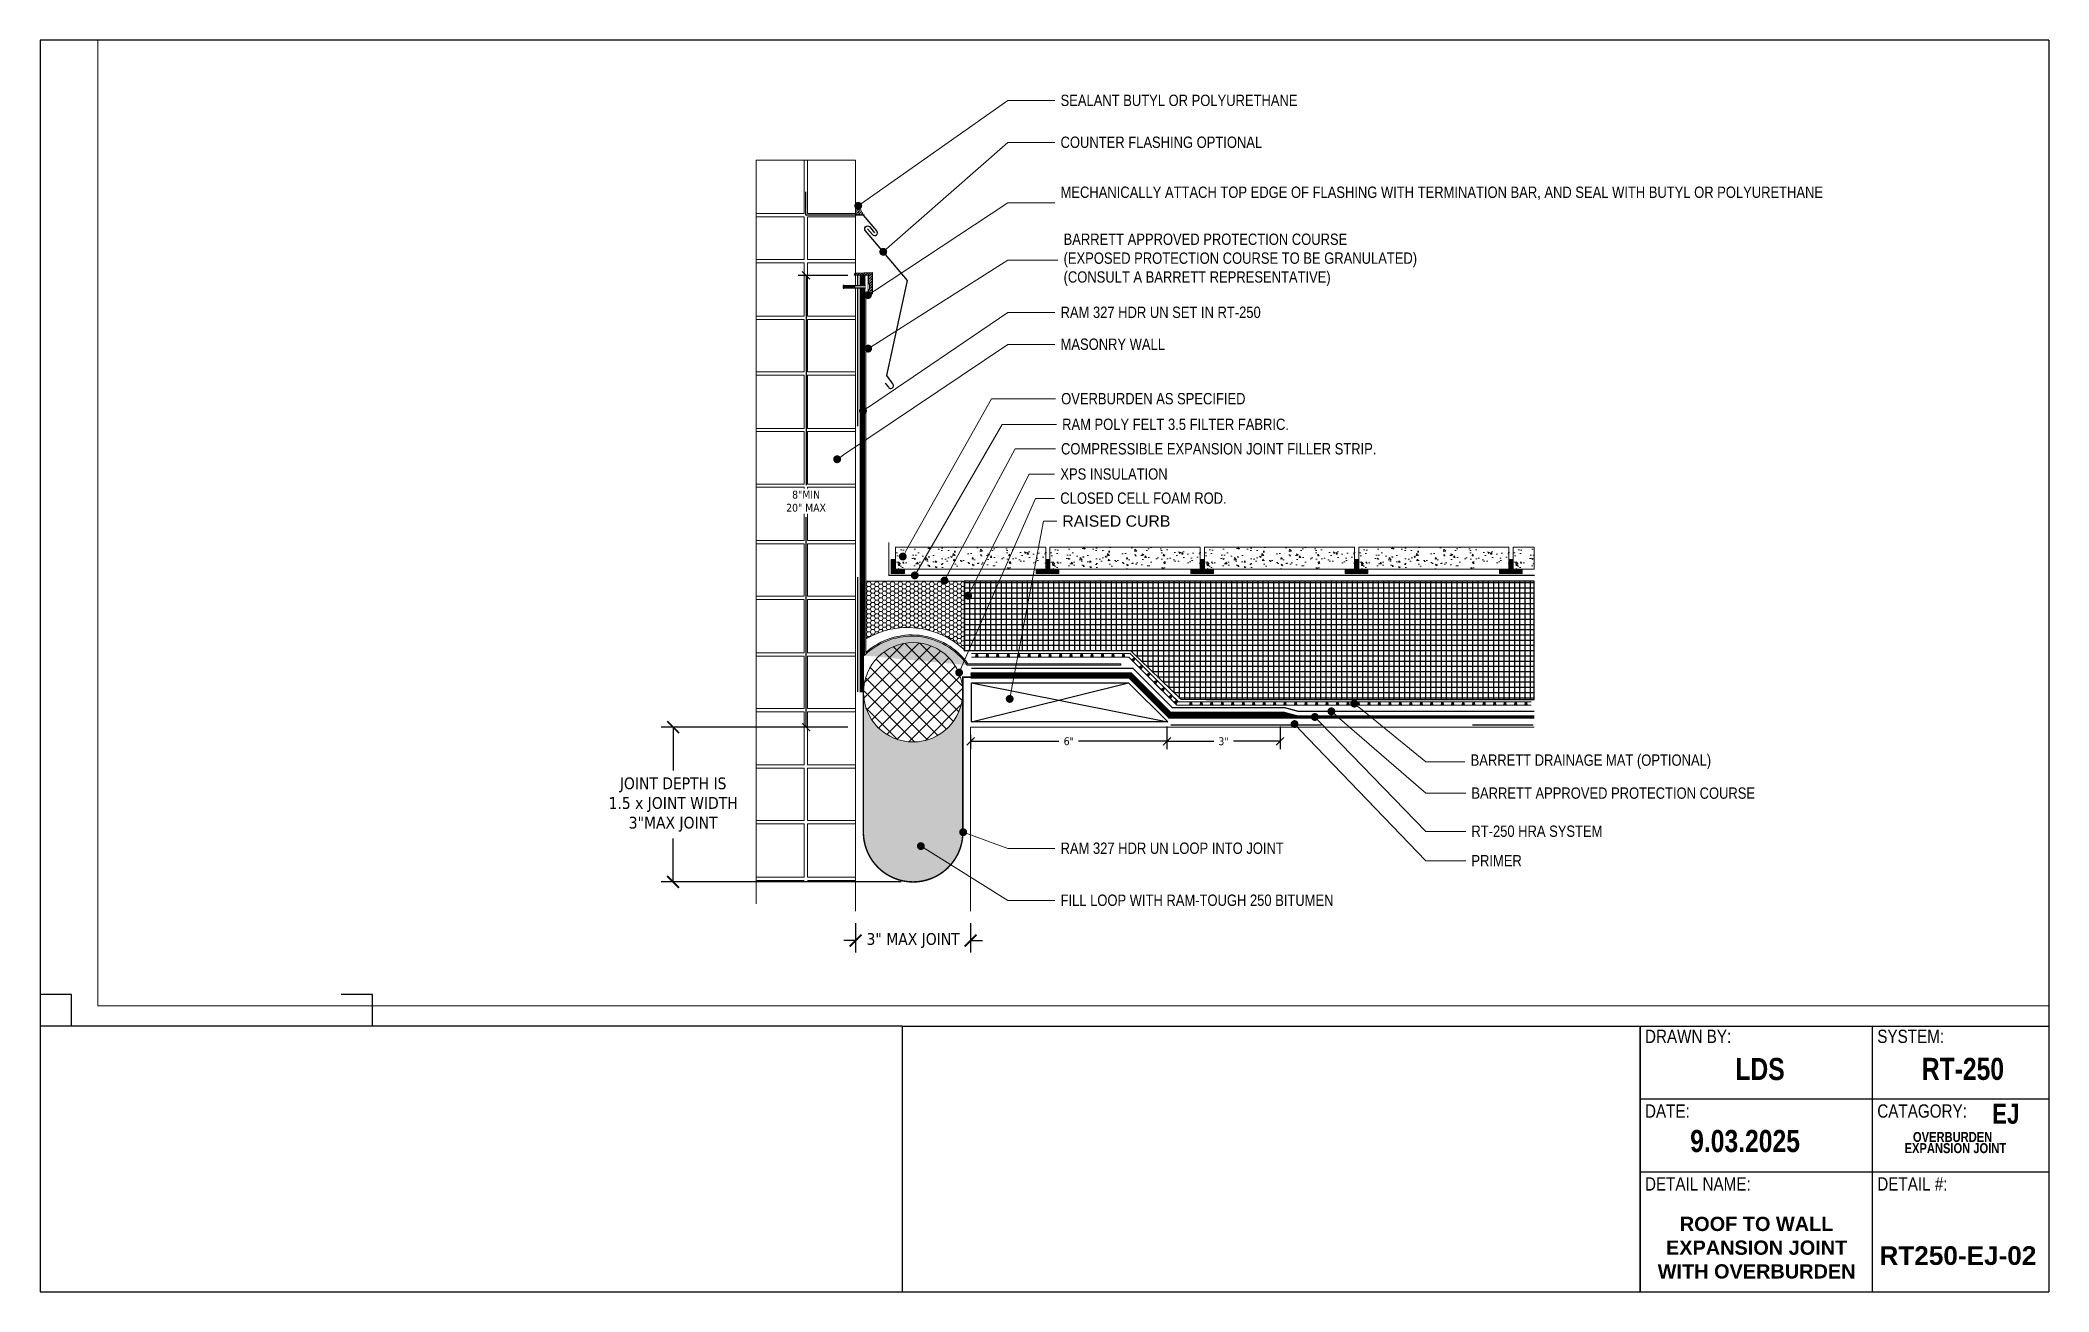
# Paper-space layout '11x17' of a CAD drawing. Header units: inches. Extents: x 0.6 to 16.6, y 0.6 to 10.6.
# The model-space entities are those that its viewports show. They can reach past a viewport. Long polylines and large blocks are cut down to what shows.
import ezdxf
from ezdxf import colors
from ezdxf.entities.mleader import LeaderData, LeaderLine
from ezdxf.math import Vec2, Vec3

# ---------------------------------------------------------------- set-up
doc = ezdxf.new("R2010")
doc.units = ezdxf.units.IN
doc.header["$MEASUREMENT"] = 0
doc.set_wipeout_variables(frame=1)
for name, pattern in [('Dash', [0.25, 0.125, -0.125]), ('Dashed - Dense', [0.8, 0.5, -0.3]), ('DASHED2', [0.1875, 0.125, -0.0625])]:
    doc.linetypes.add(name, pattern=pattern)
for name, color, linetype, lineweight in [('Dimensions', 20, 'Continuous', 0), ('Drainage Mat', 191, 'Continuous', 0), ('Others', 190, 'Continuous', 0), ('RAM HDR 327', 63, 'Continuous', 0), ('Ram Mastic', 191, 'Continuous', 0), ('RAM POLY FELT 3.5 FILTER FABRIC.', 4, 'Dash', 0), ('RT-250 HRA SYSTEM LIQUID', 241, 'Continuous', 0), ('RT-250 HRA SYSTEM MESH', 3, 'Continuous', 0), ('Text', 20, 'Continuous', 0), ('Title Block Text', 20, 'Continuous', 0)]:
    doc.layers.add(name, color=color, linetype=linetype, lineweight=lineweight)
for name, color, linetype in [('Fastener', 94, 'Continuous'), ('Insulation Border', 8, 'Continuous'), ('Insulation Foam', 9, 'Continuous'), ('Primer', 32, 'DASHED2'), ('SELF ADHERING BUTYL FLASHING TAPE', 10, 'Continuous'), ('Title Block Lines', 7, 'Continuous')]:
    doc.layers.add(name, color=color, linetype=linetype)
doc.layers.add('Metal', color=7, linetype='Continuous', true_color=0x803345)
doc.layers.add('Protection Course', color=7, linetype='Dashed - Dense', lineweight=0, true_color=0x216123)
doc.styles.add('Annotative', font='tahoma.ttf')
doc.styles.add('GENERATED_STYLE_1', font='')
doc.styles.add('GENERATED_STYLE_6', font='')
doc.styles.add('GENERATED_STYLE_8', font='', dxfattribs={"width": 0.8})
doc.styles.get("Standard").update_dxf_attribs({"font": ''})
doc.styles.get('GENERATED_STYLE_1').set_extended_font_data('Arial Narrow')
doc.styles.get('GENERATED_STYLE_6').set_extended_font_data('Arial Narrow', bold=True)
doc.styles.get('GENERATED_STYLE_8').set_extended_font_data('Arial Narrow', bold=True)
doc.styles.get('Standard').set_extended_font_data('Arial Narrow')
doc.dimstyles.new('Annotative', dxfattribs={"dimscale": 0, "dimtxt": 0.09375, "dimasz": 0.09375, "dimexe": 0.09375, "dimexo": 0.09375, "dimgap": 0.0625, "dimtad": 0, "dimtih": 1, "dimtoh": 1, "dimlfac": -1, "dimzin": 3, "dimdsep": 46, "dimlunit": 4, "dimtxsty": 'Annotative', "dimblk": 'ARCHTICK', "dimcen": 0.09, "dimclrd": 256, "dimclre": 256, "dimclrt": 256, "dimadec": 0, "dimazin": 2, "dimtfac": 1, "dimtix": 1, "dimtofl": 0, "dimtmove": 1, "dimatfit": 1, "dimldrblk": 'CLOSEDBLANK', "dimfxl": 1, "dimtfill": 1, "dimtolj": 1, "dimtzin": 0, "dimarcsym": 0})

psp = doc.layouts.new('11x17')

# ---------------------------------------------------------------- texts
at = {"layer": 'Text', "linetype": 'Continuous', "char_height": 0.07936, "attachment_point": 8, "style": 'GENERATED_STYLE_8'}
for s, insert in [('\\A1;\\pxqc;{\\fArial|b1|i0|c0|p34;EXPANSION JOINT}', (15.813, 1.709)), ('\\A1;\\pxqc;{\\fArial|b1|i0|c0|p34;OVERBURDEN}', (15.791, 1.798))]:
    psp.add_mtext(s, dxfattribs=dict(at, insert=insert))
at = {"layer": 'Title Block Text', "linetype": 'Continuous'}
for s, insert, char_height, attachment_point, style in [('\\A1;\\pxqc;{\\fArial|b1|i0|c0|p34;LDS}', (14.259, 2.289), 0.17569, 8, 'GENERATED_STYLE_8'), ('\\A1;\\pxqc;{\\fArial|b1|i0|c0|p34;RT-250}', (15.873, 2.29), 0.17569, 8, 'GENERATED_STYLE_8'), ('\\A1;\\pxqc;{\\fArial|b1|i0|c0|p34;EJ}', (16.214, 1.942), 0.15872, 8, 'GENERATED_STYLE_8'), ('\\A1;{\\fArial|b1|i0|c0|p34;9.03.2025}', (14.14, 1.716), 0.17569, 8, 'GENERATED_STYLE_8'), ('\\A1;\\pxql;{\\fArial|b1|i0|c0|p34;RT250-EJ-02}', (15.209, 0.819), 0.14889, 7, 'GENERATED_STYLE_6')]:
    psp.add_mtext(s, dxfattribs=dict(at, insert=insert, char_height=char_height, attachment_point=attachment_point, style=style))
at = {"layer": 'Title Block Text', "linetype": 'Continuous', "insert": (14.232, 1.204), "char_height": 0.11329, "width": 1.86694, "attachment_point": 2, "style": 'GENERATED_STYLE_6'}
psp.add_mtext('\\A1;\\pxqc;{\\fArial|b1|i0|c0|p34;ROOF TO WALL EXPANSION JOINT WITH OVERBURDEN}', dxfattribs=at)

msp = doc.modelspace()

# ---------------------------------------------------------------- blocks, each defined once
blk = doc.blocks.new('Barrett Title Block LDS')
h = blk.add_hatch()
h.set_pattern_fill('HONEY', color=160, scale=2)
h.set_pattern_definition([(0, (-14.79494, -0.4674), (0.375, 0.2165064), [0.25, -0.5]), (120, (-14.79494, -0.4674), (-0.375, 0.2165064), [0.25, -0.5]), (60, (-14.79494, -0.4674), (8e-17, 0.4330127), [-0.5, 0.25])])
h.paths.add_polyline_path([(7.134, 2.152), (7.147, 2.152), (7.147, 2.143), (7.134, 2.143)])
at = {"layer": 'Ram Mastic'}
h = blk.add_hatch(dxfattribs=at)
h.set_pattern_fill('HONEY', color=256, scale=1.714998)
h.set_pattern_definition([(0, (-13.46107, 1.3637), (0.3215622, 0.185654), [0.214375, -0.4287496]), (120, (-13.46107, 1.3637), (-0.3215622, 0.185654), [0.214375, -0.4287496]), (60, (-13.46107, 1.3637), (7e-17, 0.371308), [-0.4287496, 0.214375])])
h.paths.add_polyline_path([(3.733, 2.342), (3.773, 2.342), (3.773, 2.31), (3.733, 2.31)])
h = blk.add_hatch(dxfattribs=at)
h.set_pattern_fill('HONEY', color=256, scale=1.714998)
h.set_pattern_definition([(0, (-13.63047, 0.7278), (0.3215622, 0.185654), [0.214375, -0.4287496]), (120, (-13.63047, 0.7278), (-0.3215622, 0.185654), [0.214375, -0.4287496]), (60, (-13.63047, 0.7278), (7e-17, 0.371308), [-0.4287496, 0.214375])])
h.paths.add_polyline_path([(3.458, 0.971), (3.498, 0.971), (3.498, 0.916), (3.458, 0.916)])
at = {"layer": 'SELF ADHERING BUTYL FLASHING TAPE', "linetype": 'Continuous'}
h = blk.add_hatch(dxfattribs=at)
h.set_pattern_fill('ANSI31', color=30)
h.set_pattern_definition([(45, (0.74292, 1.41906), (-0.0883883, 0.0883883), [])])
h.paths.add_polyline_path([(6.83, 1.08), (6.835, 1.068), (6.838, 1.057), (6.86, 1.066), (6.858, 1.074), (6.853, 1.086), (6.847, 1.099), (6.838, 1.106), (6.818, 1.099), (6.824, 1.093)])
h = blk.add_hatch(dxfattribs=at)
h.set_pattern_fill('ANSI31', color=30)
h.set_pattern_definition([(45, (0.74292, 1.26022), (-0.0883883, 0.0883883), [])])
h.paths.add_polyline_path([(6.83, 0.921), (6.835, 0.909), (6.838, 0.898), (6.86, 0.908), (6.858, 0.915), (6.853, 0.927), (6.847, 0.94), (6.838, 0.947), (6.818, 0.94), (6.824, 0.934)])
at = {"layer": 'Title Block Lines', "linetype": 'Continuous'}
for p, q in [((16.489, 10.488), (0.51, 10.488)), ((0.51, 10.488), (0.51, 0.533)), ((7.367, 2.647), (16.489, 2.647)), ((13.238, 0.533), (13.238, 2.647)), ((15.086, 0.533), (15.086, 2.647)), ((0.51, 0.533), (16.489, 0.533)), ((3.948, 0.533), (13.903, 0.533))]:
    blk.add_line(p, q, dxfattribs=at)
at = {"layer": 'Title Block Lines'}
for points in [[(16.489, 10.488), (16.489, 0.533)], [(7.367, 2.647), (0.51, 2.647)], [(7.367, 2.647), (7.367, 0.533)], [(13.238, 2.647), (13.238, 0.533)], [(16.489, 2.287), (16.489, 1.41)], [(16.489, 2.287), (16.489, 0.533)], [(16.489, 2.066), (13.238, 2.066)], [(16.489, 1.486), (13.238, 1.486)]]:
    blk.add_lwpolyline(points, dxfattribs=at)
at = {"layer": 'Title Block Lines', "linetype": 'Continuous', "char_height": 0.10572, "attachment_point": 1, "style": 'GENERATED_STYLE_1'}
for s, insert in [('\\A1;\\pxql;DRAWN BY:', (13.276, 2.618)), ('\\A1;\\pxql;SYSTEM:', (15.124, 2.618)), ('\\A1;\\pxql;DATE:', (13.276, 2.024)), ('\\A1;\\pxql;CATAGORY:', (15.124, 2.024)), ('\\A1;\\pxql;DETAIL NAME:', (13.276, 1.444)), ('\\A1;\\pxql;DETAIL #:', (15.124, 1.444))]:
    blk.add_mtext(s, dxfattribs=dict(at, insert=insert))
blk = doc.blocks.new('_Dot')
at = {"color": 0, "linetype": 'ByBlock', "lineweight": -2}
blk.add_line((-0.5, 0), (-1, 0), dxfattribs=at)
at = {"color": 0, "linetype": 'ByBlock', "const_width": 0.5}
blk.add_lwpolyline([(-0.25, 0, 1), (0.25, 0, 1)], format="xyb", close=True, dxfattribs=at)
blk = doc.blocks.new('*U18')
at = {"layer": 'Drainage Mat'}
h = blk.add_hatch(color=256, dxfattribs=at)
h.dxf.hatch_style = 1
h.paths.add_polyline_path([(0.5, 0.34), (0.45, 0.34), (0.36, 0), (0.5, 0), (0.64, 0), (0.55, 0.34)])
at = {"layer": 'Drainage Mat', "linetype": 'Continuous'}
for points in [[(0, 0.34), (1, 0.34)], [(0, 0), (1, 0)]]:
    blk.add_lwpolyline(points, dxfattribs=at)
blk.add_lwpolyline([(0.5, 0.34), (0.45, 0.34), (0.36, 0), (0.5, 0), (0.64, 0), (0.55, 0.34)], close=True, dxfattribs=at)
blk = doc.blocks.new('*U19')
at = {"layer": 'Drainage Mat', "color": 0, "linetype": 'ByBlock', "lineweight": -2, "transparency": 16777216}
for p in [(20.05, 26.27), (21.05, 26.27), (22.05, 26.27), (23.05, 26.27), (24.05, 26.27), (25.05, 26.27), (26.05, 26.27), (27.05, 26.27), (28.05, 26.27), (29.05, 26.27), (30.05, 26.27), (31.05, 26.27), (32.05, 26.27), (33.05, 26.27), (34.05, 26.27)]:
    blk.add_blockref('*U18', p, dxfattribs=at)
blk = doc.blocks.new('*U20')
at = {"layer": 'Drainage Mat'}
h = blk.add_hatch(color=256, dxfattribs=at)
h.dxf.hatch_style = 1
h.paths.add_polyline_path([(0.5, 0.34), (0.45, 0.34), (0.36, 0), (0.5, 0), (0.64, 0), (0.55, 0.34)])
at = {"layer": 'Drainage Mat', "linetype": 'Continuous'}
for points in [[(0, 0.34), (1, 0.34)], [(0, 0), (1, 0)]]:
    blk.add_lwpolyline(points, dxfattribs=at)
blk.add_lwpolyline([(0.5, 0.34), (0.45, 0.34), (0.36, 0), (0.5, 0), (0.64, 0), (0.55, 0.34)], close=True, dxfattribs=at)
blk = doc.blocks.new('*U21')
at = {"layer": 'Drainage Mat', "color": 0, "linetype": 'ByBlock', "lineweight": -2, "transparency": 16777216}
for p in [(40.48, 21.67), (41.48, 21.67), (42.48, 21.67), (43.48, 21.67), (44.48, 21.67), (45.48, 21.67), (46.48, 21.67), (47.48, 21.67), (48.48, 21.67), (49.48, 21.67), (50.48, 21.67), (51.48, 21.67), (52.48, 21.67), (53.48, 21.67), (54.48, 21.67), (55.48, 21.67), (56.48, 21.67), (57.48, 21.67), (58.48, 21.67), (59.48, 21.67), (60.48, 21.67), (61.48, 21.67), (62.48, 21.67), (63.48, 21.67), (64.48, 21.67), (65.48, 21.67), (66.48, 21.67), (67.48, 21.67), (68.48, 21.67), (69.48, 21.67), (70.48, 21.67), (71.48, 21.67), (72.48, 21.67)]:
    blk.add_blockref('*U20', p, dxfattribs=at)
blk = doc.blocks.new('*U16')
at = {"layer": 'Drainage Mat'}
h = blk.add_hatch(color=256, dxfattribs=at)
h.dxf.hatch_style = 1
h.paths.add_polyline_path([(0.5, 0.34), (0.45, 0.34), (0.36, 0), (0.5, 0), (0.64, 0), (0.55, 0.34)])
at = {"layer": 'Drainage Mat', "linetype": 'Continuous'}
for points in [[(0, 0.34), (1, 0.34)], [(0, 0), (1, 0)]]:
    blk.add_lwpolyline(points, dxfattribs=at)
blk.add_lwpolyline([(0.5, 0.34), (0.45, 0.34), (0.36, 0), (0.5, 0), (0.64, 0), (0.55, 0.34)], close=True, dxfattribs=at)
blk = doc.blocks.new('*U17')
at = {"layer": 'Drainage Mat', "color": 0, "linetype": 'ByBlock', "lineweight": -2, "transparency": 16777216}
for p in [(1088.32, 0.32), (1089.32, 0.32), (1090.32, 0.32), (1091.32, 0.32), (1092.32, 0.32), (1093.32, 0.32)]:
    blk.add_blockref('*U16', p, dxfattribs=at)
blk = doc.blocks.new('_ArchTick')
at = {"color": 0, "linetype": 'ByBlock', "const_width": 0.15}
blk.add_lwpolyline([(-0.5, -0.5), (0.5, 0.5)], dxfattribs=at)
blk = doc.blocks.new('*D25')
at = {"layer": 'Defpoints', "color": 0, "transparency": 16777216}
for p in [(19.96, 19.58), (38.7, 20.4), (38.7, 18.23)]:
    blk.add_point(p, dxfattribs=at)
at = {"layer": 'Dimensions', "lineweight": -2, "transparency": 16777216}
for p, q in [((38.7, 19.65), (38.7, 17.48)), ((19.96, 18.83), (19.96, 17.48)), ((19.96, 18.23), (28.39, 18.23)), ((38.7, 18.23), (30.27, 18.23))]:
    blk.add_line(p, q, dxfattribs=at)
at = {"layer": 'Dimensions', "lineweight": -2, "transparency": 16777216, "xscale": 0.75, "yscale": 0.75, "zscale": 0.75, "rotation": 180}
blk.add_blockref('_ArchTick', (19.96, 18.23), dxfattribs=at)
at = {"layer": 'Dimensions', "lineweight": -2, "transparency": 16777216, "xscale": 0.75, "yscale": 0.75, "zscale": 0.75}
blk.add_blockref('_ArchTick', (38.7, 18.23), dxfattribs=at)
at = {"layer": 'Dimensions', "transparency": 16777216, "insert": (29.33, 18.23), "char_height": 0.75, "attachment_point": 5, "style": 'Annotative', "bg_fill": 3, "box_fill_scale": 1.25, "bg_fill_color": 256, "bg_fill_true_color": 13158600, "bg_fill_transparency": 0}
blk.add_mtext('\\A1;6"', dxfattribs=at)
blk = doc.blocks.new('_ClosedBlank')
at = {"color": 0, "linetype": 'ByBlock', "lineweight": -2}
for p, q in [((-1, 0.2), (0, 0)), ((-1, 0.2), (-1, -0.2)), ((0, 0), (-1, -0.2))]:
    blk.add_line(p, q, dxfattribs=at)
blk = doc.blocks.new('*D26')
at = {"layer": 'Defpoints', "color": 0, "transparency": 16777216}
for p in [(38.7, 20.4), (49.5, 20.4), (49.5, 18.23)]:
    blk.add_point(p, dxfattribs=at)
at = {"layer": 'Dimensions', "lineweight": -2, "transparency": 16777216}
for p, q in [((38.7, 19.65), (38.7, 17.48)), ((49.5, 19.65), (49.5, 17.48)), ((38.7, 18.23), (43.17, 18.23)), ((49.5, 18.23), (45.04, 18.23))]:
    blk.add_line(p, q, dxfattribs=at)
at = {"layer": 'Dimensions', "lineweight": -2, "transparency": 16777216, "xscale": 0.75, "yscale": 0.75, "zscale": 0.75, "rotation": 180}
blk.add_blockref('_ArchTick', (38.7, 18.23), dxfattribs=at)
at = {"layer": 'Dimensions', "lineweight": -2, "transparency": 16777216, "xscale": 0.75, "yscale": 0.75, "zscale": 0.75}
blk.add_blockref('_ArchTick', (49.5, 18.23), dxfattribs=at)
at = {"layer": 'Dimensions', "transparency": 16777216, "insert": (44.1, 18.23), "char_height": 0.75, "attachment_point": 5, "style": 'Annotative', "bg_fill": 3, "box_fill_scale": 1.25, "bg_fill_color": 256, "bg_fill_true_color": 13158600, "bg_fill_transparency": 0}
blk.add_mtext('\\A1;3"', dxfattribs=at)
blk = doc.blocks.new('zamac')
blk.add_wipeout([(-2.34, 0.12), (-2.27, 0.14), (0, 0.14), (0, -0.14), (-2.27, -0.14), (-2.34, -0.12)])
at = {"color": 0, "linetype": 'Continuous', "ltscale": 1.75}
for points in [[(-2.27, 0.04), (-2.27, 0.14), (-2.34, 0.12), (-2.34, -0.12), (-2.27, -0.14), (-2.27, -0.04)], [(-2.34, -0.04), (-1.25, -0.04), (-1.25, 0.04), (-2.34, 0.04)], [(-2.27, 0.14), (0, 0.14)], [(0, -0.14), (-2.27, -0.14)]]:
    blk.add_lwpolyline(points, dxfattribs=at)
blk.add_lwpolyline([(0, -0.35), (0, 0.35), (0.02, 0.35, -0.236068), (0.05, 0.34), (0.15, 0.21, -0.162278), (0.16, 0.18), (0.16, -0.18, -0.162278), (0.15, -0.21), (0.05, -0.34, -0.236068), (0.02, -0.35)], format="xyb", close=True, dxfattribs=at)
blk = doc.blocks.new('flat term')
at = {"layer": 'Fastener'}
blk.add_blockref('zamac', (476.02, 15.02), dxfattribs=at)
at = {"layer": 'Drainage Mat'}
blk.add_lwpolyline([(476.02, 13.96), (475.83, 13.96), (475.83, 16.12), (476.02, 16.12)], close=True, dxfattribs=at)
blk.add_wipeout([(476.02, 13.96), (475.83, 13.96), (475.83, 16.12), (476.02, 16.12)]).dxf.layer = 'Fastener'
blk = doc.blocks.new('*D22')
at = {"layer": 'Defpoints', "color": 0, "transparency": 16777216}
for p in [(8.98, 62.7), (4.25, 19.58), (8.98, 19.58)]:
    blk.add_point(p, dxfattribs=at)
at = {"layer": 'Dimensions', "lineweight": -2, "transparency": 16777216}
for p, q in [((8.23, 62.7), (3.5, 62.7)), ((4.25, 62.7), (4.25, 42.67)), ((4.25, 19.58), (4.25, 39.62)), ((8.23, 19.58), (3.5, 19.58))]:
    blk.add_line(p, q, dxfattribs=at)
at = {"layer": 'Dimensions', "lineweight": -2, "transparency": 16777216, "xscale": 0.75, "yscale": 0.75, "zscale": 0.75}
for p, rotation in [((4.25, 62.7), 90), ((4.25, 19.58), 270)]:
    blk.add_blockref('_ArchTick', p, dxfattribs=dict(at, rotation=rotation))
at = {"layer": 'Dimensions', "transparency": 16777216, "insert": (4.25, 41.14), "char_height": 0.75, "attachment_point": 5, "style": 'Annotative', "bg_fill": 3, "box_fill_scale": 1.25, "bg_fill_color": 256, "bg_fill_true_color": 13158600, "bg_fill_transparency": 0}
blk.add_mtext('\\A1;8"MIN\\P20" MAX', dxfattribs=at)
blk = doc.blocks.new('*D23')
at = {"layer": 'Defpoints', "color": 0, "transparency": 16777216}
for p in [(8.98, 19.58), (-8.44, 4.81), (14.47, 4.81)]:
    blk.add_point(p, dxfattribs=at)
at = {"layer": 'Dimensions', "lineweight": -2, "transparency": 16777216}
for p, q in [((7.85, 19.58), (-9.57, 19.58)), ((-8.44, 19.58), (-8.44, 15.43)), ((-8.44, 4.81), (-8.44, 8.96)), ((13.34, 4.81), (-9.57, 4.81))]:
    blk.add_line(p, q, dxfattribs=at)
at = {"layer": 'Dimensions', "lineweight": -2, "transparency": 16777216, "xscale": 1.125, "yscale": 1.125, "zscale": 1.125}
for p, rotation in [((-8.44, 19.58), 90), ((-8.44, 4.81), 270)]:
    blk.add_blockref('_ArchTick', p, dxfattribs=dict(at, rotation=rotation))
at = {"layer": 'Dimensions', "transparency": 16777216, "insert": (-8.44, 12.19), "char_height": 1.125, "attachment_point": 5, "style": 'Annotative', "bg_fill": 3, "box_fill_scale": 1.25, "bg_fill_color": 256, "bg_fill_true_color": 13158600, "bg_fill_transparency": 0}
blk.add_mtext('\\A1;JOINT DEPTH IS\\P1.5 x JOINT WIDTH\\P3"MAX JOINT', dxfattribs=at)
blk = doc.blocks.new('*D24')
at = {"layer": 'Defpoints', "color": 0, "transparency": 16777216}
for p in [(8.98, 2.01), (19.96, 2.01)]:
    blk.add_point(p, dxfattribs=at)
at = {"layer": 'Dimensions', "lineweight": -2, "transparency": 16777216}
for p, q in [((8.98, 0.88), (8.98, -1.92)), ((19.96, 0.88), (19.96, -1.92)), ((8.98, -0.79), (7.85, -0.79)), ((19.96, -0.79), (21.09, -0.79))]:
    blk.add_line(p, q, dxfattribs=at)
at = {"layer": 'Dimensions', "lineweight": -2, "transparency": 16777216, "xscale": 1.125, "yscale": 1.125, "zscale": 1.125}
blk.add_blockref('_ArchTick', (8.98, -0.79), dxfattribs=at)
at = {"layer": 'Dimensions', "lineweight": -2, "transparency": 16777216, "xscale": 1.125, "yscale": 1.125, "zscale": 1.125, "rotation": 180}
blk.add_blockref('_ArchTick', (19.96, -0.79), dxfattribs=at)
at = {"layer": 'Dimensions', "transparency": 16777216, "insert": (14.47, -0.79), "char_height": 1.125, "attachment_point": 5, "style": 'Annotative', "bg_fill": 3, "box_fill_scale": 1.25, "bg_fill_color": 256, "bg_fill_true_color": 13158600, "bg_fill_transparency": 0}
blk.add_mtext('\\A1;3" MAX JOINT', dxfattribs=at)
at = {"layer": 'Defpoints', "color": 0, "transparency": 16777216}
blk.add_point((8.98, -0.79), dxfattribs=at)

# ---------------------------------------------------------------- hatches: boundary and pattern name
at = {"layer": 'Drainage Mat'}
h = msp.add_hatch(dxfattribs=at)
h.set_pattern_fill('ANSI37', color=256, scale=8)
h.set_pattern_definition([(45, (-1053.3801, 26.9276), (-0.7071068, 0.7071068), []), (135, (-1053.3801, 26.9276), (-0.7071068, -0.7071068), [])])
edge = h.paths.add_edge_path()
edge.add_arc((14.465, 22.893), 4.743, 0, 360)
h = msp.add_hatch(color=256, dxfattribs=at)
h.dxf.hatch_style = 1
h.paths.add_polyline_path([(39.688, 22.111), (39.651, 22.149), (39.343, 21.971), (39.445, 21.868), (39.548, 21.766), (39.725, 22.074)])
at = {"layer": 'Insulation Foam'}
h = msp.add_hatch(dxfattribs=at)
h.set_pattern_fill('NET', color=256, scale=4)
h.set_pattern_definition([(0, (-1216.60256, 24.3903), (0, 0.5), []), (90, (-1216.60256, 24.3903), (-0.5, 3e-17), [])])
h.paths.add_polyline_path([(73.758, 33.508), (19.358, 33.508), (19.358, 26.871), (35.216, 26.888), (40.024, 22.237), (42.423, 22.231), (42.987, 22.219), (50.698, 22.219), (51.725, 22.219), (73.758, 22.219)])
at = {"layer": 'Others', "linetype": 'Continuous'}
h = msp.add_hatch(dxfattribs=at)
h.set_pattern_fill('CONCRETE___STRUCTURAL_0002', color=256, style=0, pattern_type=2)
h.set_pattern_definition([(130, (18.4829, 35.4784), (1.75746, 0.15376), [0.18377, -2.02145]), (185, (18.4829, 35.4784), (0.33997, 1.84306), [0.147, -1.61716]), (79.549, (18.3364, 35.4656), (-1.4175, 1.6893), [0.15618, -1.71797]), (133.816, (18.4829, 35.9684), (2.615, 0.40556), [0.27565, -3.0322]), (83.364, (18.265, 35.9347), (-2.29015, 2.3868), [0.23427, -2.57696]), (188.816, (18.4829, 35.9684), (-2.29015, 2.3868), [0.2205, -2.42574]), (159, (18.2378, 35.846), (1.46257, 0.98652), [0.18377, -2.02145]), (214, (18.2378, 35.846), (-0.5962, 1.7768), [0.147, -1.61716]), (108.549, (18.116, 35.7637), (-2.05875, 0.79028), [0.15618, -1.71797]), (142.5, (18.48286, 35.4784), (-0.029795, 0.81567), [0, -1.59756, 0, -1.641665, 0, -1.62329]), (172.5, (18.4829, 35.4784), (-0.644585, 0.96641), [0, -0.935994, 0, -1.56081, 0, -0.61869]), (212.5, (19.0293, 35.4784), (1.307996, 0.055265), [0, -0.61256, 0, -1.91119, 0, -2.536005]), (222.5, (19.2743, 35.4784), (-1.42895, 0.24528), [0, -0.79633, 0, -1.26923, 0, -1.80093])])
h.paths.add_polyline_path([(27.127, 36.747), (12.794, 36.747), (12.794, 34.669), (27.127, 34.669)])
h = msp.add_hatch(dxfattribs=at)
h.set_pattern_fill('CONCRETE___STRUCTURAL_0002', color=256, style=0, pattern_type=2)
h.set_pattern_definition([(130, (33.2232, 35.4784), (1.75746, 0.15376), [0.18377, -2.02145]), (185, (33.2232, 35.4784), (0.33997, 1.84306), [0.147, -1.61716]), (79.549, (33.0767, 35.4656), (-1.4175, 1.6893), [0.15618, -1.71797]), (133.816, (33.2232, 35.9684), (2.615, 0.40556), [0.27565, -3.0322]), (83.364, (33.0053, 35.9347), (-2.29015, 2.3868), [0.23427, -2.57696]), (188.816, (33.2232, 35.9684), (-2.29015, 2.3868), [0.2205, -2.42574]), (159, (32.9782, 35.846), (1.46257, 0.98652), [0.18377, -2.02145]), (214, (32.9782, 35.846), (-0.5962, 1.7768), [0.147, -1.61716]), (108.549, (32.8563, 35.7637), (-2.05875, 0.79028), [0.15618, -1.71797]), (142.5, (33.2232, 35.4784), (-0.029795, 0.81567), [0, -1.59756, 0, -1.641665, 0, -1.62329]), (172.5, (33.2232, 35.4784), (-0.644585, 0.96641), [0, -0.935994, 0, -1.56081, 0, -0.61869]), (212.5, (33.7696, 35.4784), (1.307996, 0.055265), [0, -0.61256, 0, -1.91119, 0, -2.536005]), (222.5, (34.0146, 35.4784), (-1.42895, 0.24528), [0, -0.79633, 0, -1.26923, 0, -1.80093])])
h.paths.add_polyline_path([(41.867, 36.747), (27.534, 36.747), (27.534, 34.669), (41.867, 34.669)])
h = msp.add_hatch(dxfattribs=at)
h.set_pattern_fill('CONCRETE___STRUCTURAL_0002', color=256, style=0, pattern_type=2)
h.set_pattern_definition([(130, (47.9635, 35.4784), (1.75746, 0.15376), [0.18377, -2.02145]), (185, (47.9635, 35.4784), (0.33997, 1.84306), [0.147, -1.61716]), (79.549, (47.817, 35.4656), (-1.4175, 1.6893), [0.15618, -1.71797]), (133.816, (47.9635, 35.9684), (2.615, 0.40556), [0.27565, -3.0322]), (83.364, (47.7456, 35.9347), (-2.29015, 2.3868), [0.23427, -2.57696]), (188.816, (47.9635, 35.9684), (-2.29015, 2.3868), [0.2205, -2.42574]), (159, (47.7185, 35.846), (1.46257, 0.98652), [0.18377, -2.02145]), (214, (47.7185, 35.846), (-0.5962, 1.7768), [0.147, -1.61716]), (108.549, (47.5966, 35.7637), (-2.05875, 0.79028), [0.15618, -1.71797]), (142.5, (47.9635, 35.4784), (-0.029795, 0.81567), [0, -1.59756, 0, -1.641665, 0, -1.62329]), (172.5, (47.9635, 35.4784), (-0.644585, 0.96641), [0, -0.935994, 0, -1.56081, 0, -0.61869]), (212.5, (48.5099, 35.4784), (1.307996, 0.055265), [0, -0.61256, 0, -1.91119, 0, -2.536005]), (222.5, (48.7549, 35.4784), (-1.42895, 0.24528), [0, -0.79633, 0, -1.26923, 0, -1.80093])])
h.paths.add_polyline_path([(56.607, 36.747), (42.274, 36.747), (42.274, 34.669), (56.607, 34.669)])
h = msp.add_hatch(dxfattribs=at)
h.set_pattern_fill('CONCRETE___STRUCTURAL_0002', color=256, style=0, pattern_type=2)
h.set_pattern_definition([(130, (62.7038, 35.4784), (1.75746, 0.15376), [0.18377, -2.02145]), (185, (62.7038, 35.4784), (0.33997, 1.84306), [0.147, -1.61716]), (79.549, (62.5574, 35.4656), (-1.4175, 1.6893), [0.15618, -1.71797]), (133.816, (62.7038, 35.9684), (2.615, 0.40556), [0.27565, -3.0322]), (83.364, (62.486, 35.9347), (-2.29015, 2.3868), [0.23427, -2.57696]), (188.816, (62.7038, 35.9684), (-2.29015, 2.3868), [0.2205, -2.42574]), (159, (62.4588, 35.846), (1.46257, 0.98652), [0.18377, -2.02145]), (214, (62.4588, 35.846), (-0.5962, 1.7768), [0.147, -1.61716]), (108.549, (62.337, 35.7637), (-2.05875, 0.79028), [0.15618, -1.71797]), (142.5, (62.7038, 35.4784), (-0.029795, 0.81567), [0, -1.59756, 0, -1.641665, 0, -1.62329]), (172.5, (62.7038, 35.4784), (-0.644585, 0.96641), [0, -0.935994, 0, -1.56081, 0, -0.61869]), (212.5, (63.25024, 35.4784), (1.307996, 0.055265), [0, -0.61256, 0, -1.91119, 0, -2.536005]), (222.5, (63.4953, 35.4784), (-1.42895, 0.24528), [0, -0.79633, 0, -1.26923, 0, -1.80093])])
h.paths.add_polyline_path([(71.348, 36.747), (57.015, 36.747), (57.015, 34.669), (71.348, 34.669)])
h = msp.add_hatch(dxfattribs=at)
h.set_pattern_fill('CONCRETE___STRUCTURAL_0002', color=256, style=0, pattern_type=2)
h.set_pattern_definition([(130, (77.4442, 35.4784), (1.75746, 0.15376), [0.18377, -2.02145]), (185, (77.4442, 35.4784), (0.34, 1.84306), [0.147, -1.61716]), (79.55, (77.2977, 35.4656), (-1.4175, 1.6893), [0.1562, -1.71797]), (133.816, (77.4442, 35.9684), (2.615, 0.4056), [0.27565, -3.0322]), (83.364, (77.2262, 35.9347), (-2.2902, 2.3868), [0.2343, -2.57696]), (188.816, (77.4442, 35.9684), (-2.2902, 2.3868), [0.2205, -2.42574]), (159, (77.1991, 35.846), (1.46257, 0.9865), [0.18377, -2.02145]), (214, (77.1991, 35.846), (-0.5962, 1.7768), [0.147, -1.61716]), (108.55, (77.0772, 35.7637), (-2.05875, 0.7903), [0.1562, -1.71797]), (142.5, (77.44415, 35.4784), (-0.029795, 0.81567), [0, -1.59756, 0, -1.641665, 0, -1.62329]), (172.5, (77.44415, 35.4784), (-0.64459, 0.9664), [0, -0.93599, 0, -1.56081, 0, -0.61869]), (212.5, (77.99056, 35.4784), (1.307996, 0.055265), [0, -0.61256, 0, -1.91119, 0, -2.536]), (222.5, (78.2356, 35.4784), (-1.42895, 0.24528), [0, -0.79633, 0, -1.26923, 0, -1.80093])])
h.paths.add_polyline_path([(73.758, 36.747), (71.755, 36.747), (71.755, 34.669), (73.758, 34.669)])
for points in [[(12.386, 35.577), (12.794, 35.577), (12.794, 34.669), (13.651, 34.669), (13.651, 34.255), (12.386, 34.255)], [(28.391, 34.669), (28.391, 34.255), (26.225, 34.255), (26.225, 34.669), (27.127, 34.669), (27.127, 35.577), (27.534, 35.577), (27.534, 34.669)], [(43.131, 34.669), (43.131, 34.255), (40.965, 34.255), (40.965, 34.669), (41.867, 34.669), (41.867, 35.577), (42.274, 35.577), (42.274, 34.669)], [(57.872, 34.669), (57.872, 34.255), (55.705, 34.255), (55.705, 34.669), (56.607, 34.669), (56.607, 35.577), (57.015, 35.577), (57.015, 34.669)], [(72.612, 34.669), (72.612, 34.255), (70.446, 34.255), (70.446, 34.669), (71.348, 34.669), (71.348, 35.577), (71.755, 35.577), (71.755, 34.669)]]:
    msp.add_hatch(color=256, dxfattribs=at).paths.add_polyline_path(points)
at = {"layer": 'Protection Course'}
h = msp.add_hatch(dxfattribs=at)
h.set_pattern_fill('AGGREGAT', color=256, scale=0.3, pattern_type=2)
h.set_pattern_definition([(0, (-1053.37503, 26.9445), (0.3, 0.3), [0.03, -0.045, 0.015, -0.045, 0.015, -0.15]), (0, (-1053.22503, 26.9745), (0.3, 0.3), [0.015, -0.285]), (0, (-1053.31503, 26.9895), (0.3, 0.3), [0.015, -0.03, 0.015, -0.24]), (0, (-1053.16503, 27.0045), (0.3, 0.3), [0.03, -0.27]), (0, (-1053.13503, 27.0195), (0.3, 0.3), [0.015, -0.285]), (0, (-1053.22503, 27.0495), (0.3, 0.3), [0.03, -0.27]), (0, (-1053.37503, 27.0645), (0.3, 0.3), [0.015, -0.03, 0.015, -0.075, 0.045, -0.12]), (0, (-1053.16503, 27.0945), (0.3, 0.3), [0.03, -0.27]), (0, (-1053.34503, 27.1095), (0.3, 0.3), [0.03, -0.015, 0.015, -0.12, 0.015, -0.105]), (0, (-1053.36003, 27.1245), (0.3, 0.3), [0.015, -0.285]), (0, (-1053.25503, 27.1395), (0.3, 0.3), [0.015, -0.015, 0.015, -0.255]), (0, (-1053.30003, 27.1545), (0.3, 0.3), [0.015, -0.285]), (0, (-1053.10503, 27.1695), (0.3, 0.3), [0.015, -0.285]), (0, (-1053.24003, 27.1845), (0.3, 0.3), [0.015, -0.12, 0.015, -0.15]), (0, (-1053.24003, 27.1995), (0.3, 0.3), [0.03, -0.27]), (0, (-1053.18003, 27.2145), (0.3, 0.3), [0.03, -0.27]), (0, (-1053.36003, 27.2295), (0.3, 0.3), [0.015, -0.18, 0.03, -0.075]), (90, (-1053.37503, 27.0795), (-0.3, 0.3), [0.06, -0.06, 0.03, -0.15]), (90, (-1053.36003, 27.0795), (-0.3, 0.3), [0.015, -0.105, 0.03, -0.15]), (90, (-1053.34503, 27.0045), (-0.3, 0.3), [0.045, -0.255]), (90, (-1053.33003, 27.0045), (-0.3, 0.3), [0.03, -0.27]), (90, (-1053.31503, 26.9595), (-0.3, 0.3), [0.015, -0.18, 0.015, -0.015, 0.03, -0.045]), (90, (-1053.28503, 26.9595), (-0.3, 0.3), [0.015, -0.105, 0.015, -0.165]), (90, (-1053.27003, 27.0795), (-0.3, 0.3), [0.03, -0.045, 0.015, -0.015, 0.03, -0.165]), (90, (-1053.25503, 27.0195), (-0.3, 0.3), [0.03, -0.165, 0.015, -0.09]), (90, (-1053.24003, 26.9595), (-0.3, 0.3), [0.015, -0.015, 0.03, -0.24]), (90, (-1053.21003, 27.1545), (-0.3, 0.3), [0.015, -0.285]), (90, (-1053.19503, 27.1545), (-0.3, 0.3), [0.03, -0.03, 0.015, -0.015, 0.03, -0.18]), (90, (-1053.18003, 27.0195), (-0.3, 0.3), [0.015, -0.015, 0.015, -0.03, 0.015, -0.21]), (90, (-1053.13503, 27.1245), (-0.3, 0.3), [0.06, -0.24]), (90, (-1053.12003, 27.0945), (-0.3, 0.3), [0.06, -0.045, 0.03, -0.165]), (90, (-1053.10503, 26.9745), (-0.3, 0.3), [0.015, -0.045, 0.03, -0.21]), (90, (-1053.09003, 27.0045), (-0.3, 0.3), [0.045, -0.255]), (45, (-1053.25503, 26.9445), (0, 0.3), [0.021213, -0.40305107]), (45, (-1053.09003, 26.9595), (0, 0.3), [0.021213, -0.36062507, 0.021213, -0.021213]), (45, (-1053.28503, 26.9745), (0, 0.3), [0.021213, -0.169704, 0.021213, -0.21213407]), (45, (-1053.21003, 26.9745), (0, 0.3), [0.021213, -0.33941207, 0.021213, -0.042426]), (45, (-1053.19503, 26.9745), (0, 0.3), [0.042426, -0.169704, 0.042426, -0.16970807]), (45, (-1053.27003, 27.0045), (0, 0.3), [0.02121, -0.19092, 0.02121, -0.02121, 0.02121, -0.148504069]), (45, (-1053.12003, 27.0195), (0, 0.3), [0.021213, -0.021213, 0.021213, -0.36062507]), (45, (-1053.33003, 27.0345), (0, 0.3), [0.021213, -0.254556, 0.021213, -0.12728207]), (45, (-1053.09003, 27.0645), (0, 0.3), [0.02121, -0.02121, 0.02121, -0.084852, 0.02121, -0.254572069]), (45, (-1053.27003, 27.1095), (0, 0.3), [0.021213, -0.40305107]), (45, (-1053.34503, 27.1245), (0, 0.3), [0.0424263, -0.38183777]), (45, (-1053.37503, 27.1545), (0, 0.3), [0.021213, -0.021213, 0.021213, -0.36062507]), (45, (-1053.21003, 27.1995), (0, 0.3), [0.021213, -0.40305107]), (45, (-1053.12003, 27.2295), (0, 0.3), [0.021213, -0.40305107]), (135, (-1053.24003, 26.9745), (2e-17, 0.3), [0.021213, -0.40305107]), (135, (-1053.22503, 26.9745), (2e-17, 0.3), [0.021213, -0.40305107]), (135, (-1053.31503, 26.9895), (2e-17, 0.3), [0.021213, -0.084852, 0.042426, -0.27577307]), (135, (-1053.37503, 26.9895), (2e-17, 0.3), [0.021213, -0.40305107]), (135, (-1053.18003, 27.0345), (2e-17, 0.3), [0.021213, -0.16970562, 0.021213, -0.21213245]), (135, (-1053.16503, 27.0345), (2e-17, 0.3), [0.02121, -0.12729, 0.02121, -0.12726, 0.02121, -0.106084069]), (135, (-1053.34503, 27.0495), (2e-17, 0.3), [0.021213, -0.40305107]), (135, (-1053.10503, 27.0645), (2e-17, 0.3), [0.04242, -0.106065, 0.02121, -0.02121, 0.02121, -0.212149069]), (135, (-1053.30003, 27.1095), (2e-17, 0.3), [0.021213, -0.40305107]), (135, (-1053.18003, 27.1095), (2e-17, 0.3), [0.0424263, -0.38183777]), (135, (-1053.16503, 27.1095), (2e-17, 0.3), [0.021213, -0.40305107]), (135, (-1053.25503, 27.1395), (2e-17, 0.3), [0.021213, -0.40305107]), (135, (-1053.34503, 27.1845), (2e-17, 0.3), [0.021213, -0.40305107]), (135, (-1053.10503, 27.1845), (2e-17, 0.3), [0.021213, -0.40305107]), (26.565051, (-1053.34503, 26.9445), (0.3, 1e-10), [0.03354, -0.63728039]), (26.565051, (-1053.37503, 26.9745), (0.3, 1e-10), [0.03354, -0.63728039]), (26.565051, (-1053.37503, 26.9895), (0.3, 1e-10), [0.03354, -0.63728039]), (26.565051, (-1053.30003, 26.9895), (0.3, 1e-10), [0.03354, -0.63728039]), (26.565051, (-1053.31503, 27.0495), (0.3, 1e-10), [0.03354, -0.63728039]), (26.565051, (-1053.31503, 27.0645), (0.3, 1e-10), [0.03354, -0.63728039]), (26.565051, (-1053.25503, 27.1245), (0.3, 1e-10), [0.03354, -0.63728039]), (26.565051, (-1053.24003, 27.1395), (0.3, 1e-10), [0.03354, -0.63728039]), (26.565051, (-1053.36003, 27.1695), (0.3, 1e-10), [0.03354, -0.63728039]), (26.565051, (-1053.27003, 27.1695), (0.3, 1e-10), [0.03354, -0.63728039]), (63.434949, (-1053.12003, 26.9445), (2e-11, 0.3), [0.03354, -0.63728039]), (63.434949, (-1053.19503, 26.9895), (2e-11, 0.3), [0.03354, -0.63728039]), (63.434949, (-1053.24003, 27.0195), (2e-11, 0.3), [0.03354, -0.63728039]), (63.434949, (-1053.19503, 27.0645), (2e-11, 0.3), [0.03354, -0.63728039]), (63.434949, (-1053.18003, 27.0645), (2e-11, 0.3), [0.03354, -0.63728039]), (63.434949, (-1053.28503, 27.1095), (2e-11, 0.3), [0.03354, -0.63728039]), (63.434949, (-1053.31503, 27.1245), (2e-11, 0.3), [0.03354, -0.63728039]), (63.434949, (-1053.19503, 27.1845), (2e-11, 0.3), [0.03354, -0.63728039]), (63.434949, (-1053.31503, 27.2145), (2e-11, 0.3), [0.03354, -0.63728039]), (116.565051, (-1053.36003, 27.1245), (-1e-10, 0.3), [0.03354, -0.63728039]), (116.565051, (-1053.18003, 27.1245), (-1e-10, 0.3), [0.03354, -0.63728039]), (116.565051, (-1053.37503, 27.1395), (-1e-10, 0.3), [0.03354, -0.63728039]), (116.565051, (-1053.13503, 27.1845), (-1e-10, 0.3), [0.03354, -0.63728039]), (116.565051, (-1053.33003, 27.1995), (-1e-10, 0.3), [0.03354, -0.63728039]), (116.565051, (-1053.27003, 27.2145), (-1e-10, 0.3), [0.03354, -0.63728039]), (153.434949, (-1053.25503, 26.9445), (-0.3, 1e-10), [0.03354, -0.63728039]), (153.434949, (-1053.31503, 26.9745), (-0.3, 1e-10), [0.03354, -0.63728039]), (153.434949, (-1053.10503, 26.9895), (-0.3, 1e-10), [0.03354, -0.63728039]), (153.434949, (-1053.13503, 27.0195), (-0.3, 1e-10), [0.03354, -0.63728039]), (153.434949, (-1053.25503, 27.0495), (-0.3, 1e-10), [0.03354, -0.63728039]), (153.434949, (-1053.33003, 27.0645), (-0.3, 1e-10), [0.03354, -0.63728039]), (153.434949, (-1053.24003, 27.0645), (-0.3, 1e-10), [0.03354, -0.63728039]), (153.434949, (-1053.28503, 27.0945), (-0.3, 1e-10), [0.03354, -0.63728039]), (153.434949, (-1053.28503, 27.1695), (-0.3, 1e-10), [0.03354, -0.63728039]), (153.434949, (-1053.37503, 27.2295), (-0.3, 1e-10), [0.03354, -0.63728039]), (153.434949, (-1053.19503, 27.2295), (-0.3, 1e-10), [0.03354, -0.63728039]), (153.434949, (-1053.16503, 27.2295), (-0.3, 1e-10), [0.03354, -0.63728039])])
edge = h.paths.add_edge_path()
edge.add_line((34.295, 25.497), (34.295, 25.622))
edge.add_line((34.295, 25.622), (19.705, 25.622))
edge.add_arc((14.342, 21.796), 6.588, 35.50098, 131.89388)
edge.add_line((9.943, 26.7), (9.943, 62.704))
edge.add_line((9.943, 62.704), (9.818, 62.704))
edge.add_line((9.818, 62.704), (9.818, 26.417))
edge.add_arc((14.338, 21.795), 6.466, 34.93176, 134.36326, ccw=False)
edge.add_line((19.639, 25.497), (34.295, 25.497))
at = {"layer": 'Ram Mastic'}
h = msp.add_hatch(dxfattribs=at)
h.set_pattern_fill('ZIGZAG', color=256)
h.set_pattern_definition([(0, (-1053.37503, 26.9445), (0.125, 0.125), [0.125, -0.125]), (90, (-1053.25003, 26.9445), (-0.125, 0.125), [0.125, -0.125])])
h.paths.add_polyline_path([(9.765, 68.56), (8.967, 69.726), (8.967, 68.44), (9.765, 68.44)])
at = {"layer": 'Ram Mastic', "linetype": 'Continuous'}
h = msp.add_hatch(dxfattribs=at)
h.set_pattern_fill('HONEY', color=256, scale=2, style=0)
h.set_pattern_definition([(0, (-1053.37503, 26.9445), (0.375, 0.21650635), [0.25, -0.5]), (120, (-1053.37503, 26.9445), (-0.375, 0.21650635), [0.25, -0.5]), (60, (-1053.37503, 26.9445), (8e-17, 0.4330127), [-0.5, 0.25])])
edge = h.paths.add_edge_path()
edge.add_line((19.331, 33.508), (19.331, 26.977))
edge.add_arc((13.952, 21.172), 7.914, 47.17605, 120.44078)
edge.add_line((9.943, 27.995), (9.943, 33.508))
edge.add_line((9.943, 33.508), (19.331, 33.508))
at = {"layer": 'RT-250 HRA SYSTEM LIQUID', "ltscale": 1.5}
msp.add_hatch(color=256, dxfattribs=at).paths.add_polyline_path([(9.727, 22.91), (9.727, 9.809, 1.0514358), (19.213, 9.809), (19.213, 22.91, -1)])

# ---------------------------------------------------------------- linework, layer by layer
at = {"layer": 'Drainage Mat'}
for points in [[(34.048, 26.265), (20.048, 26.265)], [(35.291, 26.508), (35.185, 26.609), (34.959, 26.608)], [(39.043, 22.271), (35.048, 26.265)], [(39.189, 22.124), (39.648, 21.665), (40.476, 21.665)], [(39.432, 22.367), (39.791, 22.009), (40.476, 22.009)], [(73.403, 21.665), (40.476, 21.665)]]:
    msp.add_lwpolyline(points, dxfattribs=at)
at = {"layer": 'Drainage Mat', "linetype": 'Continuous'}
msp.add_lwpolyline([(39.688, 22.111), (39.651, 22.149), (39.343, 21.971), (39.445, 21.868), (39.548, 21.766), (39.725, 22.074)], close=True, dxfattribs=at)
at = {"layer": 'Insulation Border', "flags": 128}
msp.add_lwpolyline([(73.758, 33.508), (19.358, 33.508), (19.358, 26.871), (35.216, 26.888), (40.024, 22.237), (42.423, 22.231), (42.987, 22.219), (50.698, 22.219), (51.725, 22.219), (73.758, 22.219)], close=True, dxfattribs=at)
at = {"layer": 'Insulation Border', "linetype": 'Continuous', "flags": 128}
msp.add_lwpolyline([(20.05, 23.824), (35.044, 23.824), (38.791, 20.077), (20.05, 20.077)], close=True, dxfattribs=at)
at = {"layer": 'Metal'}
for points in [[(10.124, 67.139), (10.585, 66.592, 0.9999993), (11, 66.943), (9.722, 68.458), (4.24, 68.458), (4.24, 70.664)], [(11.81, 52.412), (12.107, 52.014, 1.0000004), (12.542, 52.339), (11.95, 53.133), (13.927, 62.209), (9.917, 66.964, -0.9186463), (10.299, 67.347), (10.793, 66.767)]]:
    msp.add_lwpolyline(points, format="xyb", dxfattribs=at)
at = {"layer": 'Others'}
for p, q in [((-0.497, 73.688), (-0.497, 43.461)), ((8.977, 73.688), (-0.497, 73.688)), ((4.083, 68.606), (4.083, 73.688)), ((4.397, 68.606), (4.397, 73.688)), ((8.977, 2.009), (8.977, 73.688)), ((-0.497, 68.606), (4.083, 68.606)), ((-0.497, 68.293), (4.083, 68.293)), ((4.083, 64.201), (4.083, 68.293)), ((4.397, 68.606), (8.977, 68.606)), ((4.397, 68.293), (8.977, 68.293)), ((4.397, 64.201), (4.397, 68.293)), ((-0.497, 64.201), (4.083, 64.201)), ((-0.497, 63.887), (4.083, 63.887)), ((4.083, 58.806), (4.083, 63.887)), ((4.397, 64.201), (8.977, 64.201)), ((4.397, 63.887), (8.977, 63.887)), ((4.397, 58.806), (4.397, 63.887)), ((-0.497, 58.806), (4.083, 58.806)), ((-0.497, 58.492), (4.083, 58.492)), ((4.083, 53.493), (4.083, 58.492)), ((4.397, 58.806), (8.977, 58.806)), ((4.397, 58.492), (8.977, 58.492)), ((4.397, 53.493), (4.397, 58.492)), ((-0.497, 53.493), (4.083, 53.493)), ((-0.497, 53.179), (4.083, 53.179)), ((4.083, 48.098), (4.083, 53.179)), ((4.397, 53.493), (8.977, 53.493)), ((4.397, 53.179), (8.977, 53.179)), ((4.397, 48.098), (4.397, 53.179)), ((-0.497, 48.098), (4.083, 48.098)), ((4.397, 48.098), (8.977, 48.098)), ((-0.497, 47.784), (4.083, 47.784)), ((4.083, 42.785), (4.083, 47.784)), ((4.397, 47.784), (8.977, 47.784)), ((4.397, 42.785), (4.397, 47.784)), ((-0.497, 43.461), (-0.497, 2.718)), ((-0.497, 42.785), (4.083, 42.785)), ((-0.497, 42.471), (4.083, 42.471)), ((4.083, 37.39), (4.083, 42.471)), ((4.397, 42.785), (8.977, 42.785)), ((4.397, 42.471), (8.977, 42.471)), ((4.397, 37.39), (4.397, 42.471)), ((-0.497, 37.39), (4.083, 37.39)), ((-0.497, 37.076), (4.083, 37.076)), ((4.083, 32.077), (4.083, 37.076)), ((4.397, 37.39), (8.977, 37.39)), ((4.397, 37.076), (8.977, 37.076)), ((4.397, 32.077), (4.397, 37.076)), ((19.331, 28.37), (19.331, 33.508)), ((-0.497, 32.077), (4.083, 32.077)), ((-0.497, 31.763), (4.083, 31.763)), ((4.083, 26.682), (4.083, 31.763)), ((4.397, 32.077), (8.977, 32.077)), ((4.397, 31.763), (8.977, 31.763)), ((4.397, 26.682), (4.397, 31.763)), ((-0.497, 26.682), (4.083, 26.682)), ((-0.497, 26.368), (4.083, 26.368)), ((4.083, 21.369), (4.083, 26.368)), ((4.397, 26.682), (8.977, 26.682)), ((4.397, 26.368), (8.977, 26.368)), ((4.397, 21.369), (4.397, 26.368)), ((-0.497, 21.369), (4.083, 21.369)), ((4.397, 21.369), (8.977, 21.369)), ((-0.497, 21.055), (4.083, 21.055)), ((4.083, 15.974), (4.083, 21.055)), ((4.397, 21.055), (8.977, 21.055)), ((4.397, 15.974), (4.397, 21.055)), ((73.758, 19.582), (19.963, 19.582)), ((19.963, 19.582), (19.963, 2.009)), ((-0.497, 15.974), (4.083, 15.974)), ((-0.497, 15.66), (4.083, 15.66)), ((4.083, 10.661), (4.083, 15.66)), ((4.397, 15.974), (8.977, 15.974)), ((4.397, 15.66), (8.977, 15.66)), ((4.397, 10.661), (4.397, 15.66)), ((-0.497, 10.661), (4.083, 10.661)), ((-0.497, 10.347), (4.083, 10.347)), ((4.083, 5.265), (4.083, 10.347)), ((4.397, 10.661), (8.977, 10.661)), ((4.397, 10.347), (8.977, 10.347)), ((4.397, 5.265), (4.397, 10.347)), ((-0.497, 7.439), (-0.497, 2.718)), ((-0.497, 5.265), (4.083, 5.265)), ((-0.497, 4.952), (4.083, 4.952)), ((4.397, 5.265), (8.977, 5.265)), ((4.397, 4.952), (8.977, 4.952))]:
    msp.add_line(p, q, dxfattribs=at)
at = {"layer": 'Others', "flags": 128}
for points in [[(27.127, 36.747), (12.794, 36.747), (12.794, 34.669), (27.127, 34.669)], [(41.867, 36.747), (27.534, 36.747), (27.534, 34.669), (41.867, 34.669)], [(56.607, 36.747), (42.274, 36.747), (42.274, 34.669), (56.607, 34.669)], [(71.348, 36.747), (57.015, 36.747), (57.015, 34.669), (71.348, 34.669)], [(73.758, 36.747), (71.755, 36.747), (71.755, 34.669), (73.758, 34.669)], [(12.386, 35.577), (12.794, 35.577), (12.794, 34.669), (13.651, 34.669), (13.651, 34.255), (12.386, 34.255)], [(28.391, 34.669), (28.391, 34.255), (26.225, 34.255), (26.225, 34.669), (27.127, 34.669), (27.127, 35.577), (27.534, 35.577), (27.534, 34.669)], [(43.131, 34.669), (43.131, 34.255), (40.965, 34.255), (40.965, 34.669), (41.867, 34.669), (41.867, 35.577), (42.274, 35.577), (42.274, 34.669)], [(57.872, 34.669), (57.872, 34.255), (55.705, 34.255), (55.705, 34.669), (56.607, 34.669), (56.607, 35.577), (57.015, 35.577), (57.015, 34.669)], [(72.612, 34.669), (72.612, 34.255), (70.446, 34.255), (70.446, 34.669), (71.348, 34.669), (71.348, 35.577), (71.755, 35.577), (71.755, 34.669)]]:
    msp.add_lwpolyline(points, close=True, dxfattribs=at)
at = {"layer": 'Primer', "ltscale": 0.2}
for points in [[(9.153, 62.704), (9.153, 22.956)], [(39.056, 19.803), (73.664, 19.803)]]:
    msp.add_lwpolyline(points, dxfattribs=at)
at = {"layer": 'Protection Course', "linetype": 'Continuous'}
msp.add_lwpolyline([(34.295, 25.497), (34.295, 25.622), (19.705, 25.622, 0.4472844), (9.943, 26.7), (9.943, 62.704), (9.818, 62.704), (9.818, 26.417, -0.4632913), (19.639, 25.497), (34.295, 25.497)], format="xyb", dxfattribs=at)
at = {"layer": 'Protection Course'}
msp.add_lwpolyline([(9.818, 62.704), (9.818, 62.704), (10.388, 62.704)], dxfattribs=at)
at = {"layer": 'RAM HDR 327', "linetype": 'Continuous'}
msp.add_line((9.727, 22.91), (9.727, 9.793), dxfattribs=at)
at = {"layer": 'RAM HDR 327', "linetype": 'Continuous', "const_width": 0.14}
msp.add_lwpolyline([(9.727, 62.704), (9.727, 9.793)], dxfattribs=at)
msp.add_lwpolyline([(9.727, 9.793, 1.0514358), (19.213, 9.793)], format="xyb", dxfattribs=at)
at = {"layer": 'Ram Mastic'}
msp.add_lwpolyline([(19.331, 33.508), (19.331, 26.977, 0.3310317), (9.943, 27.995), (9.943, 33.508)], format="xyb", close=True, dxfattribs=at)
at = {"layer": 'Ram Mastic', "linetype": 'Continuous'}
msp.add_circle((14.47, 22.91), 4.743, dxfattribs=at)
at = {"layer": 'RAM POLY FELT 3.5 FILTER FABRIC.', "ltscale": 1.5, "const_width": 0.115}
msp.add_lwpolyline([(12.156, 37.224), (12.156, 34.065), (73.8, 34.065)], dxfattribs=at)
at = {"layer": 'RT-250 HRA SYSTEM LIQUID', "ltscale": 1.5, "const_width": 0.3}
for points in [[(9.502, 62.704), (9.502, 22.913)], [(73.758, 20.551), (51.167, 20.551), (49.868, 20.903), (39, 20.903), (35.254, 24.649), (19.963, 24.649)], [(50.032, 20.599), (38.882, 20.599), (35.135, 24.346), (19.963, 24.346)], [(51.167, 20.551), (38.826, 20.551)]]:
    msp.add_lwpolyline(points, dxfattribs=at)

# ---------------------------------------------------------------- block references
at = {"layer": 'Drainage Mat'}
for name in ['*U19', '*U21']:
    msp.add_blockref(name, (0, 0), dxfattribs=at)
at = {"layer": 'Drainage Mat', "rotation": 315.0000000000033}
msp.add_blockref('*U17', (-734.737, 795.599), dxfattribs=at)

# ---------------------------------------------------------------- leaders
at = {"layer": 'Text'}
ml = msp.add_multileader_mtext('Standard', dxfattribs=at)
ml.set_content('SEALANT BUTYL OR POLYURETHANE', color=256)
ml.set_leader_properties(color=256, lineweight=0)
ml.set_arrow_properties(name='DOT')
ml.build(insert=Vec2(0, 0))
ml.multileader.update_dxf_attribs({"text_left_attachment_type": 2, "text_right_attachment_type": 2, "dogleg_length": 0.36, "arrow_head_size": 0.75, "scale": 12})
ctx = ml.context
ctx.base_point, ctx.scale, ctx.char_height, ctx.arrow_head_size, ctx.landing_gap_size, ctx.plane_origin = Vec3(28.006, 79.385), 12, 1.08, 0.75, 0.54, Vec3(9.233, 69.338)
ctx.left_attachment, ctx.right_attachment = 2, 2
notes = []
notes.append((ctx, [(0, (1, 1, 0), (23.506, 79.385), (1, 0), 4.5, [(0, [(9.233, 69.338)], 0, [])])]))
ctx.mtext.insert, ctx.mtext.flow_direction = Vec3(28.546, 79.943), 5
ml = msp.add_multileader_mtext('Standard', dxfattribs=at)
ml.set_content('COUNTER FLASHING OPTIONAL', color=256)
ml.set_leader_properties(color=256, lineweight=0)
ml.set_arrow_properties(name='DOT')
ml.build(insert=Vec2(0, 0))
ml.multileader.update_dxf_attribs({"text_left_attachment_type": 2, "text_right_attachment_type": 2, "dogleg_length": 0.36, "arrow_head_size": 0.75, "scale": 12})
ctx = ml.context
ctx.base_point, ctx.scale, ctx.char_height, ctx.arrow_head_size, ctx.landing_gap_size, ctx.plane_origin = Vec3(28.006, 75.385), 12, 1.08, 0.75, 0.54, Vec3(11.619, 64.946)
ctx.left_attachment, ctx.right_attachment = 2, 2
notes.append((ctx, [(0, (1, 1, 0), (23.506, 75.385), (1, 0), 4.5, [(0, [(11.619, 64.946)], 0, [])])]))
ctx.mtext.insert, ctx.mtext.flow_direction = Vec3(28.546, 75.943), 5
ml = msp.add_multileader_mtext('Standard', dxfattribs=at)
ml.set_content('MASONRY WALL', color=256)
ml.set_leader_properties(color=256, lineweight=0)
ml.set_arrow_properties(name='DOT')
ml.build(insert=Vec2(0, 0))
ml.multileader.update_dxf_attribs({"text_left_attachment_type": 2, "text_right_attachment_type": 2, "dogleg_length": 0.36, "arrow_head_size": 0.75, "scale": 12})
ctx = ml.context
ctx.base_point, ctx.scale, ctx.char_height, ctx.arrow_head_size, ctx.landing_gap_size, ctx.plane_origin = Vec3(28.006, 56.11), 12, 1.08, 0.75, 0.54, Vec3(-0.497, 53.493)
ctx.left_attachment, ctx.right_attachment = 2, 2
notes.append((ctx, [(1, (1, 1, 0), (23.506, 56.11), (1, 0), 4.5, [(0, [(7.217, 45.147)], 0, [])])]))
ctx.mtext.insert, ctx.mtext.flow_direction = Vec3(28.546, 56.669), 5
ml = msp.add_multileader_mtext('Standard', dxfattribs=at)
ml.set_content('OVERBURDEN AS SPECIFIED', color=256)
ml.set_leader_properties(color=256, lineweight=0)
ml.set_arrow_properties(name='DOT')
ml.build(insert=Vec2(0, 0))
ml.multileader.update_dxf_attribs({"text_left_attachment_type": 2, "text_right_attachment_type": 2, "dogleg_length": 0.36, "arrow_head_size": 0.75, "scale": 12})
ctx = ml.context
ctx.base_point, ctx.scale, ctx.char_height, ctx.arrow_head_size, ctx.landing_gap_size, ctx.plane_origin = Vec3(28.063, 50.911), 12, 1.08, 0.75, 0.54, Vec3(24.432, 35.861)
ctx.left_attachment, ctx.right_attachment = 2, 2
notes.append((ctx, [(0, (1, 1, 0), (21.956, 50.911), (1, 0), 6.107, [(0, [(13.48, 35.861)], 0, [])])]))
ctx.mtext.insert, ctx.mtext.flow_direction = Vec3(28.603, 51.47), 5
ml = msp.add_multileader_mtext('Standard', dxfattribs=at)
ml.set_content('RAM POLY FELT 3.5 FILTER FABRIC.', color=256)
ml.set_leader_properties(color=256, lineweight=0)
ml.set_arrow_properties(name='DOT')
ml.build(insert=Vec2(0, 0))
ml.multileader.update_dxf_attribs({"text_left_attachment_type": 2, "text_right_attachment_type": 2, "dogleg_length": 0.36, "arrow_head_size": 0.75, "scale": 12})
ctx = ml.context
ctx.base_point, ctx.scale, ctx.char_height, ctx.arrow_head_size, ctx.landing_gap_size, ctx.plane_origin = Vec3(28.153, 48.467), 12, 1.08, 0.75, 0.54, Vec3(32.438, 34.065)
ctx.left_attachment, ctx.right_attachment = 2, 2
notes.append((ctx, [(0, (1, 1, 0), (22.957, 48.467), (1, 0), 5.196, [(0, [(14.627, 34.065)], 0, [])])]))
ctx.mtext.insert, ctx.mtext.flow_direction = Vec3(28.693, 49.026), 5
ml = msp.add_multileader_mtext('Standard', dxfattribs=at)
ml.set_content('COMPRESSIBLE EXPANSION JOINT FILLER STRIP.', color=256)
ml.set_leader_properties(color=256, lineweight=0)
ml.set_arrow_properties(name='DOT')
ml.build(insert=Vec2(0, 0))
ml.multileader.update_dxf_attribs({"text_left_attachment_type": 2, "text_right_attachment_type": 2, "dogleg_length": 0.36, "arrow_head_size": 0.75, "scale": 12})
ctx = ml.context
ctx.base_point, ctx.scale, ctx.char_height, ctx.arrow_head_size, ctx.landing_gap_size, ctx.plane_origin = Vec3(28.05, 46.129), 12, 1.08, 0.75, 0.54, Vec3(17.587, 32.437)
ctx.left_attachment, ctx.right_attachment = 2, 2
notes.append((ctx, [(0, (1, 1, 0), (24.196, 46.129), (1, 0), 3.854, [(0, [(17.465, 33.579)], 0, [])])]))
ctx.mtext.insert, ctx.mtext.flow_direction = Vec3(28.59, 46.688), 5
ml = msp.add_multileader_mtext('Standard', dxfattribs=at)
ml.set_content('XPS INSULATION', color=256)
ml.set_leader_properties(color=256, lineweight=0)
ml.set_arrow_properties(name='DOT')
ml.build(insert=Vec2(0, 0))
ml.multileader.update_dxf_attribs({"text_left_attachment_type": 2, "text_right_attachment_type": 2, "dogleg_length": 0.36, "arrow_head_size": 0.75, "scale": 12})
ctx = ml.context
ctx.base_point, ctx.scale, ctx.char_height, ctx.arrow_head_size, ctx.landing_gap_size, ctx.plane_origin = Vec3(27.981, 43.722), 12, 1.08, 0.75, 0.54, Vec3(17.906, 28.637)
ctx.left_attachment, ctx.right_attachment = 2, 2
notes.append((ctx, [(0, (1, 1, 0), (25.538, 43.722), (1, 0), 2.443, [(0, [(19.719, 32.125)], 0, [])])]))
ctx.mtext.insert, ctx.mtext.flow_direction = Vec3(28.521, 44.281), 5
ml = msp.add_multileader_mtext('Standard', dxfattribs=at)
ml.set_content('CLOSED CELL FOAM ROD.', color=256)
ml.set_leader_properties(color=256, lineweight=0)
ml.set_arrow_properties(name='DOT')
ml.build(insert=Vec2(0, 0))
ml.multileader.update_dxf_attribs({"text_left_attachment_type": 2, "text_right_attachment_type": 2, "dogleg_length": 0.36, "arrow_head_size": 0.75, "scale": 12})
ctx = ml.context
ctx.base_point, ctx.scale, ctx.char_height, ctx.arrow_head_size, ctx.landing_gap_size, ctx.plane_origin = Vec3(27.982, 41.418), 12, 1.08, 0.75, 0.54, Vec3(10.585, 25.631)
ctx.left_attachment, ctx.right_attachment = 2, 2
notes.append((ctx, [(1, (1, 1, 0), (26.157, 41.418), (1, 0), 1.825, [(0, [(18.86, 24.789)], 0, [])])]))
ctx.mtext.insert, ctx.mtext.flow_direction = Vec3(28.522, 41.977), 5
ml = msp.add_multileader_mtext('Standard', dxfattribs=at)
ml.set_content('\\A1;{\\fArial|b0|i0|c0|p34;\\C256;RAISED CURB}', color=256)
ml.set_leader_properties(color=256, lineweight=0)
ml.set_arrow_properties(name='DOT')
ml.build(insert=Vec2(0, 0))
ml.multileader.update_dxf_attribs({"text_left_attachment_type": 2, "text_right_attachment_type": 2, "dogleg_length": 0.36, "arrow_head_size": 0.75, "scale": 12})
ctx = ml.context
ctx.base_point, ctx.scale, ctx.char_height, ctx.arrow_head_size, ctx.landing_gap_size, ctx.plane_origin = Vec3(28.177, 39.232), 12, 1.08, 0.75, 0.54, Vec3(25.572, 22.688)
ctx.left_attachment, ctx.right_attachment = 2, 2
notes.append((ctx, [(0, (1, 1, 0), (26.901, 39.232), (1, 0), 1.276, [(0, [(23.692, 22.275)], 0, [])])]))
ctx.mtext.insert, ctx.mtext.flow_direction = Vec3(28.717, 39.79), 5
ml = msp.add_multileader_mtext('Standard', dxfattribs=at)
ml.set_content('BARRETT APPROVED PROTECTION COURSE', color=256)
ml.set_leader_properties(color=256, lineweight=0)
ml.set_arrow_properties(name='DOT')
ml.build(insert=Vec2(0, 0))
ml.multileader.update_dxf_attribs({"text_left_attachment_type": 2, "text_right_attachment_type": 2, "dogleg_length": 0.36, "arrow_head_size": 0.75, "scale": 12})
ctx = ml.context
ctx.base_point, ctx.scale, ctx.char_height, ctx.arrow_head_size, ctx.landing_gap_size, ctx.plane_origin = Vec3(67.222, 13.268), 12, 1.08, 0.75, 0.54, Vec3(52.551, 15.525)
ctx.left_attachment, ctx.right_attachment = 2, 2
notes.append((ctx, [(0, (1, 1, 0), (63.399, 13.268), (1, 0), 3.823, [(0, [(54.398, 21.089)], 0, [])])]))
ctx.mtext.insert, ctx.mtext.flow_direction = Vec3(67.762, 13.827), 5
ml = msp.add_multileader_mtext('Standard', dxfattribs=at)
ml.set_content('BARRETT DRAINAGE MAT (OPTIONAL)', color=256)
ml.set_leader_properties(color=256, lineweight=0)
ml.set_arrow_properties(name='DOT')
ml.build(insert=Vec2(0, 0))
ml.multileader.update_dxf_attribs({"text_left_attachment_type": 2, "text_right_attachment_type": 2, "dogleg_length": 0.36, "arrow_head_size": 0.75, "scale": 12})
ctx = ml.context
ctx.base_point, ctx.scale, ctx.char_height, ctx.arrow_head_size, ctx.landing_gap_size, ctx.plane_origin = Vec3(67.152, 16.268), 12, 1.08, 0.75, 0.54, Vec3(53.39, 10.938)
ctx.left_attachment, ctx.right_attachment = 2, 2
notes.append((ctx, [(0, (1, 1, 0), (63.399, 16.268), (1, 0), 3.753, [(0, [(56.581, 21.826)], 0, [])])]))
ctx.mtext.insert, ctx.mtext.flow_direction = Vec3(67.692, 16.977), 5
ml = msp.add_multileader_mtext('Standard', dxfattribs=at)
ml.set_content('RT-250 HRA SYSTEM', color=256)
ml.set_leader_properties(color=256, lineweight=0)
ml.set_arrow_properties(name='DOT')
ml.build(insert=Vec2(0, 0))
ml.multileader.update_dxf_attribs({"text_left_attachment_type": 2, "text_right_attachment_type": 2, "dogleg_length": 0.36, "arrow_head_size": 0.75, "scale": 12})
ctx = ml.context
ctx.base_point, ctx.scale, ctx.char_height, ctx.arrow_head_size, ctx.landing_gap_size, ctx.plane_origin = Vec3(67.222, 9.631), 12, 1.08, 0.75, 0.54, Vec3(52.401, 15.053)
ctx.left_attachment, ctx.right_attachment = 2, 2
notes.append((ctx, [(0, (1, 1, 0), (63.399, 9.631), (1, 0), 3.823, [(0, [(52.817, 20.551)], 0, [])])]))
ctx.mtext.insert, ctx.mtext.flow_direction = Vec3(67.762, 10.19), 5
ml = msp.add_multileader_mtext('Standard', dxfattribs=at)
ml.set_content('RAM 327 HDR UN LOOP INTO JOINT', color=256)
ml.set_leader_properties(color=256, lineweight=0)
ml.set_arrow_properties(name='DOT')
ml.build(insert=Vec2(0, 0))
ml.multileader.update_dxf_attribs({"text_left_attachment_type": 2, "text_right_attachment_type": 2, "dogleg_length": 0.36, "arrow_head_size": 0.75, "scale": 12})
ctx = ml.context
ctx.base_point, ctx.scale, ctx.char_height, ctx.arrow_head_size, ctx.landing_gap_size, ctx.plane_origin = Vec3(28.006, 8.007), 12, 1.08, 0.75, 0.54, Vec3(16.324, 12.477)
ctx.left_attachment, ctx.right_attachment = 2, 2
notes.append((ctx, [(0, (1, 1, 0), (23.506, 8.007), (1, 0), 4.5, [(0, [(19.246, 9.555)], 0, [])])]))
ctx.mtext.insert, ctx.mtext.flow_direction = Vec3(28.546, 8.566), 5
ml = msp.add_multileader_mtext('Standard', dxfattribs=at)
ml.set_content('FILL LOOP WITH RAM-TOUGH 250 BITUMEN', color=256)
ml.set_leader_properties(color=256, lineweight=0)
ml.set_arrow_properties(name='DOT')
ml.build(insert=Vec2(0, 0))
ml.multileader.update_dxf_attribs({"text_left_attachment_type": 2, "text_right_attachment_type": 2, "dogleg_length": 0.36, "arrow_head_size": 0.75, "scale": 12})
ctx = ml.context
ctx.base_point, ctx.scale, ctx.char_height, ctx.arrow_head_size, ctx.landing_gap_size, ctx.plane_origin = Vec3(28.006, 3.044), 12, 1.08, 0.75, 0.54, Vec3(16.296, 5.038)
ctx.left_attachment, ctx.right_attachment = 2, 2
notes.append((ctx, [(0, (1, 1, 0), (23.506, 3.044), (1, 0), 4.5, [(0, [(15.208, 8.229)], 0, [])])]))
ctx.mtext.insert, ctx.mtext.flow_direction = Vec3(28.546, 3.602), 5
for ctx, leaders in notes:
    for number, flags, end, landing, length, lines in leaders:
        leader = LeaderData()
        leader.index, (leader.has_last_leader_line, leader.has_dogleg_vector, leader.attachment_direction) = number, flags
        leader.last_leader_point, leader.dogleg_vector, leader.dogleg_length = Vec3(end), Vec3(landing), length
        for number, points, colour, breaks in lines:
            line = LeaderLine()
            line.index, line.vertices, line.color, line.breaks = number, Vec3.list(points), colors.encode_raw_color(colour), breaks
            leader.lines.append(line)
        ctx.leaders.append(leader)

# ---------------------------------------------------------------- next in the draw order: block references
at = {"layer": 'Fastener'}
msp.add_blockref('flat term', (-465.879, 46.584), dxfattribs=at)

# ---------------------------------------------------------------- next in the draw order: dimensions: what is measured, and where the dimension line sits
at = {"layer": 'Dimensions'}
for base, p1, p2, text, picture, middle in [((38.704, 18.233), (19.963, 19.582), (38.704, 20.402), '6"', '*D25', (29.333, 18.233)), ((8.977, -0.791), (19.963, 2.009), (8.977, 2.009), '3" MAX JOINT', '*D24', (14.47, -0.791))]:
    dim = msp.add_linear_dim(base=base, p1=p1, p2=p2, text=text, dimstyle='Annotative', dxfattribs=at)
    dim.commit()
    dim.dimension.update_dxf_attribs({"geometry": picture, "text_midpoint": middle})

# ---------------------------------------------------------------- next in the draw order: hatches: boundary and pattern name
at = {"layer": 'Ram Mastic'}
h = msp.add_hatch(dxfattribs=at)
h.set_pattern_fill('ZIGZAG', color=256)
h.set_pattern_definition([(0, (-458.49372, 46.3908), (0.125, 0.125), [0.125, -0.125]), (90, (-458.36872, 46.3908), (-0.125, 0.125), [0.125, -0.125])])
h.paths.add_polyline_path([(8.851, 62.704), (10.205, 62.704), (10.205, 61.987), (10.338, 61.827), (10.338, 61.387), (10.205, 61.254), (10.205, 60.923), (10.599, 60.923), (10.599, 62.974), (8.904, 62.901)])

# ---------------------------------------------------------------- next in the draw order: linework, layer by layer
at = {"layer": 'Insulation Border', "linetype": 'Continuous', "flags": 128}
msp.add_lwpolyline([(20.05, 20.077), (35.044, 23.824)], dxfattribs=at)
at = {"layer": 'Ram Mastic'}
msp.add_lwpolyline([(8.851, 62.704), (10.205, 62.704), (10.205, 61.987), (10.338, 61.827), (10.338, 61.387), (10.205, 61.254), (10.205, 60.923), (10.599, 60.923), (10.599, 62.974), (8.904, 62.901)], close=True, dxfattribs=at)

# ---------------------------------------------------------------- next in the draw order: dimensions: what is measured, and where the dimension line sits
at = {"layer": 'Dimensions'}
dim = msp.add_linear_dim(base=(49.501, 18.233), p1=(38.704, 20.402), p2=(49.501, 20.402), text='3"', dimstyle='Annotative', dxfattribs=at)
dim.commit()
dim.dimension.update_dxf_attribs({"geometry": '*D26', "text_midpoint": (44.102, 18.233)})

# ---------------------------------------------------------------- next in the draw order: leaders
at = {"layer": 'Text'}
ml = msp.add_multileader_mtext('Standard', dxfattribs=at)
ml.set_content('MECHANICALLY ATTACH TOP EDGE OF FLASHING WITH TERMINATION BAR, AND SEAL WITH BUTYL OR POLYURETHANE', color=256)
ml.set_leader_properties(color=256, lineweight=0)
ml.set_arrow_properties(name='DOT')
ml.build(insert=Vec2(0, 0))
ml.multileader.update_dxf_attribs({"text_left_attachment_type": 2, "text_right_attachment_type": 2, "dogleg_length": 0.36, "arrow_head_size": 0.75, "scale": 12})
ctx = ml.context
ctx.base_point, ctx.scale, ctx.char_height, ctx.arrow_head_size, ctx.landing_gap_size, ctx.plane_origin = Vec3(28.006, 69.607), 12, 1.08, 0.75, 0.54, Vec3(10.232, 61.759)
ctx.left_attachment, ctx.right_attachment = 2, 2
notes = []
notes.append((ctx, [(0, (1, 1, 0), (23.506, 69.607), (1, 0), 4.5, [(0, [(10.156, 60.816)], 0, [])])]))
ctx.mtext.insert, ctx.mtext.width, ctx.mtext.flow_direction = Vec3(28.546, 71.173), 38.98444, 5
ml = msp.add_multileader_mtext('Standard', dxfattribs=at)
ml.set_content('BARRETT APPROVED PROTECTION COURSE \\P(EXPOSED PROTECTION COURSE TO BE GRANULATED)\\P\\pxqj;(CONSULT A BARRETT REPRESENTATIVE)', color=256)
ml.set_leader_properties(color=256, lineweight=0)
ml.set_arrow_properties(name='DOT')
ml.build(insert=Vec2(0, 0))
ml.multileader.update_dxf_attribs({"text_left_attachment_type": 2, "text_right_attachment_type": 2, "dogleg_length": 0.36, "arrow_head_size": 0.75, "scale": 12})
ctx = ml.context
ctx.base_point, ctx.scale, ctx.char_height, ctx.arrow_head_size, ctx.landing_gap_size, ctx.plane_origin = Vec3(28.293, 64.157), 12, 1.08, 0.75, 0.54, Vec3(15.815, 57.937)
ctx.left_attachment, ctx.right_attachment = 2, 2
notes.append((ctx, [(0, (1, 1, 0), (23.506, 64.157), (1, 0), 4.787, [(0, [(10.179, 55.707)], 0, [])])]))
ctx.mtext.insert, ctx.mtext.flow_direction = Vec3(28.833, 66.685), 5
ml = msp.add_multileader_mtext('Standard', dxfattribs=at)
ml.set_content('RAM 327 HDR UN SET IN RT-250', color=256)
ml.set_leader_properties(color=256, lineweight=0)
ml.set_arrow_properties(name='DOT')
ml.build(insert=Vec2(0, 0))
ml.multileader.update_dxf_attribs({"text_left_attachment_type": 2, "text_right_attachment_type": 2, "dogleg_length": 0.36, "arrow_head_size": 0.75, "scale": 12})
ctx = ml.context
ctx.base_point, ctx.scale, ctx.char_height, ctx.arrow_head_size, ctx.landing_gap_size, ctx.plane_origin = Vec3(28.006, 59.157), 12, 1.08, 0.75, 0.54, Vec3(10.477, 48.133)
ctx.left_attachment, ctx.right_attachment = 2, 2
notes.append((ctx, [(0, (1, 1, 0), (23.506, 59.157), (1, 0), 4.5, [(0, [(9.688, 49.771)], 0, [])])]))
ctx.mtext.insert, ctx.mtext.flow_direction = Vec3(28.546, 59.716), 5
for ctx, leaders in notes:
    for number, flags, end, landing, length, lines in leaders:
        leader = LeaderData()
        leader.index, (leader.has_last_leader_line, leader.has_dogleg_vector, leader.attachment_direction) = number, flags
        leader.last_leader_point, leader.dogleg_vector, leader.dogleg_length = Vec3(end), Vec3(landing), length
        for number, points, colour, breaks in lines:
            line = LeaderLine()
            line.index, line.vertices, line.color, line.breaks = number, Vec3.list(points), colors.encode_raw_color(colour), breaks
            leader.lines.append(line)
        ctx.leaders.append(leader)

# ---------------------------------------------------------------- next in the draw order: linework, layer by layer
at = {"layer": 'Insulation Border', "linetype": 'Continuous', "flags": 128}
msp.add_lwpolyline([(20.05, 23.824), (38.791, 20.077)], dxfattribs=at)
at = {"layer": 'Protection Course', "ltscale": 0.2, "const_width": 0.119}
msp.add_lwpolyline([(20.034, 25.186), (35.476, 25.186), (39.222, 21.44), (49.94, 21.44), (51.239, 21.089), (73.758, 21.089)], dxfattribs=at)
at = {"layer": 'RAM HDR 327', "linetype": 'Continuous', "const_width": 0.15}
msp.add_lwpolyline([(49.501, 20.602), (38.967, 20.602), (35.22, 24.358), (19.213, 24.358), (19.213, 9.793)], dxfattribs=at)
at = {"layer": 'RT-250 HRA SYSTEM MESH', "ltscale": 1.5}
msp.add_lwpolyline([(73.758, 20.551), (51.167, 20.551), (49.868, 20.903), (39, 20.903), (35.254, 24.649), (19.963, 24.649)], dxfattribs=at)

# ---------------------------------------------------------------- next in the draw order: dimensions: what is measured, and where the dimension line sits
at = {"layer": 'Dimensions'}
dim = msp.add_linear_dim(base=(4.253, 19.582), p1=(8.977, 62.704), p2=(8.977, 19.582), angle=90, text='8"MIN\\P20" MAX', dimstyle='Annotative', dxfattribs=at)
dim.commit()
dim.dimension.update_dxf_attribs({"geometry": '*D22', "text_midpoint": (4.253, 41.143)})

# ---------------------------------------------------------------- next in the draw order: leaders
at = {"layer": 'Text'}
ml = msp.add_multileader_mtext('Standard', dxfattribs=at)
ml.set_content('PRIMER', color=256)
ml.set_leader_properties(color=256, lineweight=0)
ml.set_arrow_properties(name='DOT')
ml.build(insert=Vec2(0, 0))
ml.multileader.update_dxf_attribs({"text_left_attachment_type": 2, "text_right_attachment_type": 2, "dogleg_length": 0.36, "arrow_head_size": 0.75, "scale": 12})
ctx = ml.context
ctx.base_point, ctx.scale, ctx.char_height, ctx.arrow_head_size, ctx.landing_gap_size, ctx.plane_origin = Vec3(67.222, 6.834), 12, 1.08, 0.75, 0.54, Vec3(52.401, 14.215)
ctx.left_attachment, ctx.right_attachment = 2, 2
notes = []
notes.append((ctx, [(0, (1, 1, 0), (63.399, 6.834), (1, 0), 3.823, [(0, [(50.882, 19.876)], 0, [])])]))
ctx.mtext.insert, ctx.mtext.flow_direction = Vec3(67.762, 7.374), 5
for ctx, leaders in notes:
    for number, flags, end, landing, length, lines in leaders:
        leader = LeaderData()
        leader.index, (leader.has_last_leader_line, leader.has_dogleg_vector, leader.attachment_direction) = number, flags
        leader.last_leader_point, leader.dogleg_vector, leader.dogleg_length = Vec3(end), Vec3(landing), length
        for number, points, colour, breaks in lines:
            line = LeaderLine()
            line.index, line.vertices, line.color, line.breaks = number, Vec3.list(points), colors.encode_raw_color(colour), breaks
            leader.lines.append(line)
        ctx.leaders.append(leader)

# ---------------------------------------------------------------- next in the draw order: dimensions: what is measured, and where the dimension line sits
at = {"layer": 'Dimensions'}
dim = msp.add_linear_dim(base=(-8.442, 4.806), p1=(8.977, 19.582), p2=(14.47, 4.806), angle=90, text='JOINT DEPTH IS\\P1.5 x JOINT WIDTH\\P3"MAX JOINT', dimstyle='Annotative', dxfattribs=at)
dim.commit()
dim.dimension.update_dxf_attribs({"geometry": '*D23', "text_midpoint": (-8.442, 12.194)})

# ---------------------------------------------------------------- linework, layer by layer
at = {"layer": 'Defpoints'}
for points in [[(0.828, 2.721), (0.828, 2.971), (0.578, 2.971)], [(3.221, 2.721), (3.221, 2.971), (2.971, 2.971)]]:
    psp.add_lwpolyline(points, dxfattribs=at)

# ---------------------------------------------------------------- block references
at = {"layer": 'Title Block Lines'}
psp.add_blockref('Barrett Title Block LDS', (0.068, 0.074), dxfattribs=at)

psp.set_redraw_order([(e.dxf.handle, doc.entitydb.next_handle()) for e in psp.query("TEXT MTEXT ATTDEF DIMENSION ARC_DIMENSION")])  # texts and dimensions are drawn at this point

# ---------------------------------------------------------------- viewports
at = {"layer": 'Defpoints'}
psp.add_viewport(center=(8.796, 6.722), size=(15.521, 7.6795), view_center_point=(29.758, 39.066), view_height=92.15395, dxfattribs=at)

doc.saveas('drawing.dxf')
